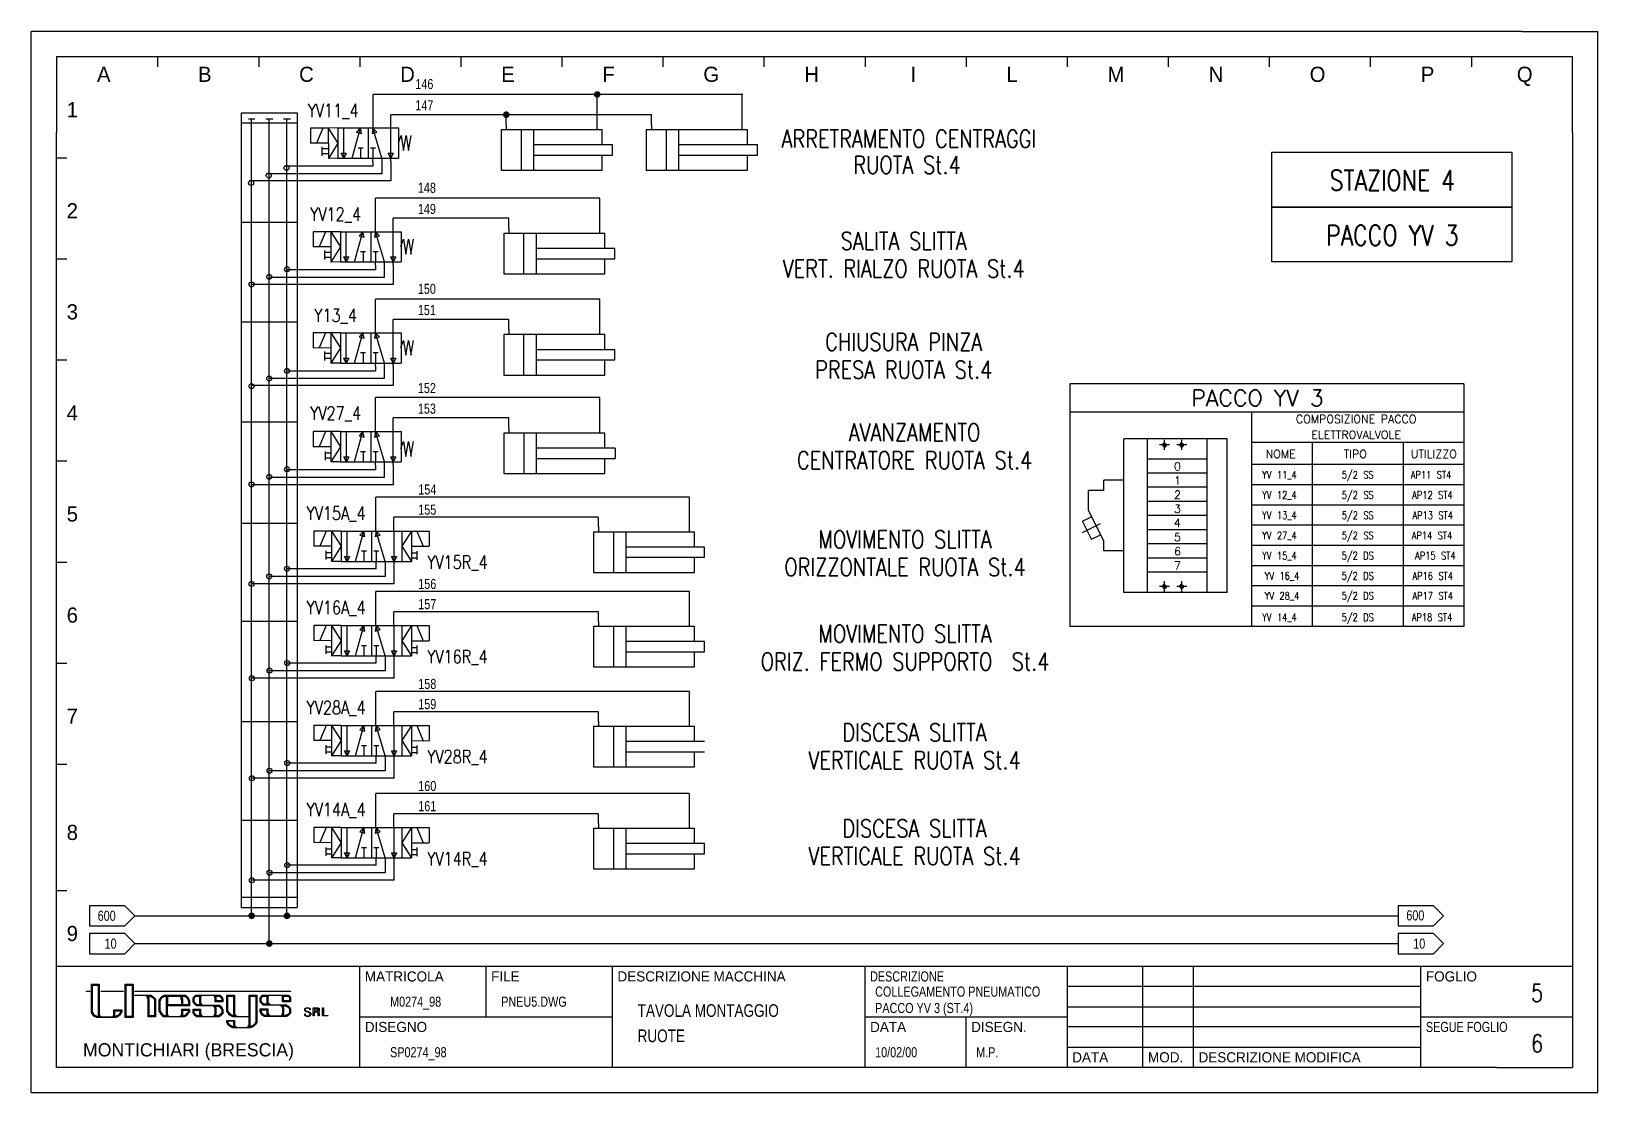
# Model space of a CAD drawing. Extents: x 5 to 315, y 5 to 215.
import ezdxf
from ezdxf.enums import TextEntityAlignment as Align

# ---------------------------------------------------------------- set-up
doc = ezdxf.new("R2010")
doc.units = 0
doc.header["$MEASUREMENT"] = 0
doc.linetypes.add('TRAT-C', pattern=[3.5, 2.5, -1])
doc.layers.get('0').update_dxf_attribs({"linetype": 'CONTINUOUS'})
for name, color, linetype in [('2', 7, 'CONTINUOUS'), ('CONTORNO', 7, 'CONTINUOUS'), ('FORMATO', 3, 'CONTINUOUS'), ('LINEAFIN', 4, 'CONTINUOUS'), ('QUOTA', 3, 'CONTINUOUS'), ('TESTI', 1, 'TRAT-C')]:
    doc.layers.add(name, color=color, linetype=linetype)
doc.styles.add('15TXT', font='TXT.shx', dxfattribs={"width": 0.8, "height": 1.5})
doc.styles.add('20TXT', font='TXT', dxfattribs={"width": 0.8, "height": 2})
doc.styles.add('30TXT', font='txt', dxfattribs={"height": 3})
doc.styles.add('35SIM', font='romans', dxfattribs={"width": 0.8, "height": 3.5})
doc.styles.add('ROMANS', font='romans.shx')

msp = doc.modelspace()

# ---------------------------------------------------------------- texts
at = {"layer": '2', "color": 3, "style": '15TXT', "width": 0.8}
for s, p in [('YV 11_4', (252.02, 126.5)), ('5/2 SS', (267.52, 126.5)), ('AP11 ST4', (282.02, 126.5)), ('YV 12_4', (252.02, 122.5)), ('5/2 SS', (267.52, 122.5)), ('AP12 ST4', (282.3, 122.5)), ('YV 13_4', (252.02, 118.5)), ('5/2 SS', (267.52, 118.5)), ('AP13 ST4', (282.34, 118.5)), ('YV 27_4', (252.02, 114.5)), ('5/2 SS', (267.52, 114.5)), ('AP14 ST4', (282.21, 114.5)), ('YV 15_4', (252.02, 110.5)), ('5/2 DS', (267.52, 110.5)), ('AP15 ST4', (282.86, 110.5)), ('YV 16_4', (252.52, 106.5)), ('5/2 DS', (267.52, 106.5)), ('AP16 ST4', (282.34, 106.5)), ('YV 28_4', (252.52, 102.56)), ('5/2 DS', (267.52, 102.56)), ('AP17 ST4', (282.34, 102.56)), ('YV 14_4', (252.02, 98.29)), ('5/2 DS', (267.52, 98.29)), ('AP18 ST4', (282.21, 98.29))]:
    msp.add_text(s, height=1.5, dxfattribs=at).set_placement(p, align=Align.CENTER)
at = {"layer": 'CONTORNO', "style": 'ROMANS'}
msp.add_text('PACCO YV 3', height=3.2, dxfattribs=at).set_placement((234.59, 140.85))
for s, p in [('COMPOSIZIONE PACCO ', (267.75, 137.49)), ('ELETTROVALVOLE ', (267.75, 134.38)), ('NOME', (252.27, 130.57)), ('TIPO', (267.03, 130.57)), ('UTILIZZO', (282.57, 130.57))]:
    msp.add_text(s, height=1.6, dxfattribs=at).set_placement(p, align=Align.CENTER)
at = {"layer": 'FORMATO'}
for s, height, p in [('A', 3, (18, 205)), ('B', 3, (38, 205)), ('C', 3, (58, 205)), ('D', 3, (78, 205)), ('E', 3, (98, 205)), ('F', 3, (118, 205)), ('G', 3, (138, 205)), ('H', 3, (158, 205)), ('I', 3, (179, 205)), ('L', 3, (198, 205)), ('M', 3, (218, 205)), ('N', 3, (238, 205)), ('O', 3, (258, 205)), ('P', 3, (280, 205)), ('1', 3, (12, 198)), ('2', 3, (12, 178)), ('3', 3, (12, 158)), ('4', 3, (12, 138)), ('5', 3, (12, 118)), ('6', 3, (12, 98)), ('7', 3, (12, 78)), ('8', 3, (12, 55)), ('9', 3, (12, 35)), ('MATRICOLA', 2, (71, 27)), ('FILE', 2, (96, 27)), ('DESCRIZIONE MACCHINA', 2, (121, 27)), ('FOGLIO', 2, (281, 27)), ('DISEGNO', 2, (71, 17)), ('DATA', 2, (171, 17)), ('DISEGN.', 2, (191, 17)), ('MONTICHIARI (BRESCIA)', 2.6136, (15.23, 12.17)), ('DATA', 2, (211, 11)), ('MOD.', 2, (226, 11)), ('DESCRIZIONE MODIFICA', 2, (236, 11))]:
    msp.add_text(s, height=height, dxfattribs=at).set_placement(p)
at = {"layer": 'FORMATO', "style": '30TXT'}
msp.add_text('Q', height=3, dxfattribs=at).set_placement((299, 205))
at = {"layer": 'FORMATO', "color": 1, "style": '20TXT', "width": 0.8}
for s, p in [('146', (81, 203.57)), ('147', (81, 199.37)), ('148', (81.5, 183.05)), ('149', (81.5, 178.85)), ('150', (81.5, 163.05)), ('151', (81.5, 158.85)), ('152', (81.5, 143.41)), ('153', (81.5, 139.34)), ('154', (81.58, 123.35)), ('155', (81.58, 119.35)), ('156', (81.58, 104.66)), ('157', (81.58, 100.66)), ('158', (81.58, 84.88)), ('159', (81.58, 80.88)), ('160', (81.58, 64.69)), ('161', (81.58, 60.69)), ('COLLEGAMENTO PNEUMATICO', (172, 24)), ('M0274_98', (76, 22)), ('PNEU5.DWG', (98, 22)), ('PACCO YV 3 (ST.4)', (172, 20.75)), ('SP0274_98', (76, 12)), ('10/02/00', (172, 12)), ('M.P.', (192, 12))]:
    msp.add_text(s, height=2, dxfattribs=at).set_placement(p)
at = {"layer": 'FORMATO', "color": 3, "style": '20TXT', "width": 0.8}
msp.add_text('DESCRIZIONE', height=2, dxfattribs=at).set_placement((171, 27))
at = {"layer": 'FORMATO', "color": 2, "style": '20TXT', "width": 0.8}
for s, p in [('TAVOLA MONTAGGIO', (125, 20)), ('RUOTE', (125, 15))]:
    msp.add_text(s, height=2.5, dxfattribs=at).set_placement(p)
at = {"layer": 'LINEAFIN', "style": 'ROMANS'}
for s, p in [('0', (231.14, 128.12)), ('2', (231.14, 122.52)), ('1', (231.14, 125.32)), ('3', (231.14, 119.72)), ('4', (231.14, 116.92)), ('5', (231.14, 114.12)), ('6', (231.14, 111.32)), ('7', (231.14, 108.52))]:
    msp.add_text(s, height=1.6, dxfattribs=at).set_placement(p)
at = {"layer": 'TESTI', "color": 4, "style": '35SIM', "width": 0.8}
for s, height, p in [('YV11_4', 2.625, (64.72, 198.01)), ('ARRETRAMENTO CENTRAGGI', 3.5, (178.7, 191.99)), ('RUOTA St.4', 3.5, (178.31, 186.81)), ('STAZIONE 4', 4, (274.36, 183.5)), ('YV12_4', 2.625, (65.22, 177.5)), ('SALITA SLITTA', 3.5, (177.66, 171.79)), ('PACCO YV 3', 4, (274.36, 172.65)), ('VERT. RIALZO RUOTA St.4', 3.5, (177.66, 166.29)), ('Y13_4', 2.625, (65.22, 157.5)), ('CHIUSURA PINZA', 3.5, (177.66, 151.79)), ('PRESA RUOTA St.4', 3.5, (177.66, 146.29)), ('YV27_4', 2.625, (65.22, 138.15)), ('AVANZAMENTO', 3.5, (179.81, 133.89)), ('CENTRATORE RUOTA St.4', 3.5, (179.81, 128.39)), ('YV15A_4', 2.625, (65.31, 118.35)), ('MOVIMENTO SLITTA', 3.5, (177.92, 112.73)), ('YV15R_4', 2.625, (89.34, 108.65)), ('ORIZZONTALE RUOTA St.4', 3.5, (177.92, 107.23)), ('YV16A_4', 2.625, (65.31, 99.66)), ('MOVIMENTO SLITTA', 3.5, (177.92, 94.05)), ('YV16R_4', 2.625, (89.34, 89.96)), ('ORIZ. FERMO SUPPORTO  St.4', 3.5, (177.92, 88.55)), ('YV28A_4', 2.625, (65.31, 79.88)), ('DISCESA SLITTA', 3.5, (179.81, 74.53)), ('YV28R_4', 2.625, (89.34, 70.17)), ('VERTICALE RUOTA St.4', 3.5, (179.81, 69.03)), ('YV14A_4', 2.625, (65.31, 59.69)), ('DISCESA SLITTA', 3.5, (179.81, 55.55)), ('VERTICALE RUOTA St.4', 3.5, (179.81, 50.05)), ('YV14R_4', 2.625, (89.34, 49.98))]:
    msp.add_text(s, height=height, dxfattribs=at).set_placement(p, align=Align.CENTER)
at = {"layer": 'TESTI', "linetype": 'TRAT-C', "style": '20TXT', "width": 0.8}
for s, p in [('600', (18.13, 39)), ('600', (277.13, 39.08)), ('10', (19.5, 33.5)), ('10', (278.5, 33.5))]:
    msp.add_text(s, height=2, dxfattribs=at).set_placement(p)
at = {"layer": 'TESTI', "color": 2, "style": '35SIM', "width": 0.8}
for s, p in [('5', (303, 23)), ('6', (303, 13))]:
    msp.add_text(s, height=3.5, dxfattribs=at).set_placement(p, align=Align.CENTER)
at = {"layer": 'TESTI', "style": '20TXT', "width": 0.8}
msp.add_text('SEGUE FOGLIO', height=2, dxfattribs=at).set_placement((281, 17))

# ---------------------------------------------------------------- blocks, each defined once
blk = doc.blocks.new('THESYS')
at = {"color": 7}
for points in [[(0.045, 0.325), (0.12, 0.325), (0.12, 0.02), (0.125, 0.02), (0.125, 0.01), (0.13, 0.01), (0.13, 0.005), (0.14, 0.005), (0.14, 0), (0.255, 0), (0.255, 0.005), (0.26, 0.005), (0.26, 0.01), (0.265, 0.01), (0.265, 0.07), (0.345, 0.07), (0.345, 0.045), (0.34, 0.045), (0.34, 0.035), (0.335, 0.035), (0.335, 0.03), (0.33, 0.03), (0.33, 0.02), (0.325, 0.02), (0.325, 0.015), (0.32, 0.015), (0.32, 0.01), (0.31, 0.01), (0.31, 0.005), (0.305, 0.005), (0.305, 0), (0.29, 0), (0.29, -0.005), (0.09, -0.005), (0.09, 0), (0.08, 0), (0.08, 0.005), (0.07, 0.005), (0.07, 0.01), (0.065, 0.01), (0.065, 0.015), (0.06, 0.015), (0.06, 0.025), (0.055, 0.025), (0.055, 0.03), (0.05, 0.03), (0.05, 0.04), (0.045, 0.04)], [(0.055, 0.315), (0.11, 0.315), (0.11, 0.02), (0.115, 0.02), (0.115, 0.01), (0.12, 0.01), (0.12, 0.005), (0.125, 0.005), (0.09, 0.005), (0.09, 0.01), (0.08, 0.01), (0.08, 0.015), (0.075, 0.015), (0.075, 0.02), (0.07, 0.02), (0.07, 0.03), (0.065, 0.03), (0.065, 0.035), (0.06, 0.035), (0.06, 0.045), (0.055, 0.045)], [(0.38, 0.325), (0.459, 0.325), (0.459, 0.215), (0.635, 0.215), (0.635, 0.21), (0.64, 0.21), (0.64, 0.205), (0.65, 0.205), (0.65, 0.2), (0.655, 0.2), (0.655, 0.194), (0.66, 0.194), (0.66, 0.19), (0.665, 0.19), (0.665, 0.184), (0.67, 0.184), (0.67, 0.18), (0.675, 0.18), (0.675, 0.175), (0.68, 0.175), (0.68, 0), (0.605, 0), (0.605, 0.18), (0.6, 0.18), (0.6, 0.194), (0.595, 0.194), (0.595, 0.205), (0.59, 0.205), (0.59, 0.21), (0.459, 0.21), (0.459, -0.005), (0.38, -0.005)], [(0.39, 0.315), (0.449, 0.315), (0.449, 0.005), (0.39, 0.005)], [(-0.005, 0.255), (0.03, 0.255), (0.03, 0.25), (-0.005, 0.25)], [(0.14, 0.255), (0.36, 0.255), (0.36, 0.25), (0.14, 0.25)], [(0.475, 0.255), (2.015, 0.255), (2.015, 0.25), (0.475, 0.25)], [(0.605, 0.205), (0.63, 0.205), (0.63, 0.2), (0.64, 0.2), (0.64, 0.194), (0.65, 0.194), (0.65, 0.19), (0.655, 0.19), (0.655, 0.184), (0.66, 0.184), (0.66, 0.18), (0.665, 0.18), (0.665, 0.175), (0.67, 0.175), (0.67, 0.01), (0.615, 0.01), (0.615, 0.19), (0.61, 0.19), (0.61, 0.2), (0.605, 0.2)], [(0.76, 0.215), (0.975, 0.215), (0.975, 0.21), (0.98, 0.21), (0.98, 0.205), (0.99, 0.205), (0.99, 0.194), (1, 0.194), (1, 0.184), (1.005, 0.184), (1.005, 0.175), (1.01, 0.175), (1.01, 0.165), (1.015, 0.165), (1.015, 0.11), (0.795, 0.11), (0.795, 0.02), (0.8, 0.02), (0.8, 0.01), (0.805, 0.01), (0.805, 0.005), (0.925, 0.005), (0.925, 0.01), (0.93, 0.01), (0.93, 0.015), (0.935, 0.015), (0.935, 0.025), (0.94, 0.025), (0.94, 0.075), (1.015, 0.075), (1.015, 0.045), (1.01, 0.045), (1.01, 0.04), (1.005, 0.04), (1.005, 0.035), (1, 0.035), (1, 0.025), (0.995, 0.025), (0.995, 0.02), (0.99, 0.02), (0.99, 0.015), (0.985, 0.015), (0.985, 0.01), (0.975, 0.01), (0.975, 0.005), (0.965, 0.005), (0.965, 0), (0.755, 0), (0.755, 0.005), (0.75, 0.005), (0.75, 0.01), (0.745, 0.01), (0.745, 0.02), (0.735, 0.02), (0.735, 0.03), (0.73, 0.03), (0.73, 0.035), (0.725, 0.035), (0.725, 0.045), (0.72, 0.045), (0.72, 0.055), (0.715, 0.055), (0.715, 0.165), (0.72, 0.165), (0.72, 0.175), (0.725, 0.175), (0.725, 0.184), (0.73, 0.184), (0.73, 0.19), (0.735, 0.19), (0.735, 0.194), (0.74, 0.194), (0.74, 0.2), (0.745, 0.2), (0.745, 0.205), (0.755, 0.205), (0.755, 0.21), (0.76, 0.21)], [(0.76, 0.205), (0.79, 0.205), (0.79, 0.2), (0.785, 0.2), (0.785, 0.02), (0.79, 0.02), (0.79, 0.01), (0.795, 0.01), (0.76, 0.01), (0.76, 0.015), (0.755, 0.015), (0.755, 0.02), (0.75, 0.02), (0.75, 0.025), (0.745, 0.025), (0.745, 0.03), (0.74, 0.03), (0.74, 0.035), (0.735, 0.035), (0.735, 0.05), (0.73, 0.05), (0.73, 0.055), (0.725, 0.055), (0.725, 0.165), (0.73, 0.165), (0.73, 0.175), (0.735, 0.175), (0.735, 0.184), (0.74, 0.184), (0.74, 0.19), (0.745, 0.19), (0.745, 0.194), (0.755, 0.194), (0.755, 0.2), (0.76, 0.2)], [(0.805, 0.205), (0.925, 0.205), (0.925, 0.194), (0.93, 0.194), (0.93, 0.175), (0.935, 0.175), (0.935, 0.12), (0.8, 0.12), (0.8, 0.194), (0.805, 0.194)], [(0.94, 0.205), (0.97, 0.205), (0.97, 0.2), (0.98, 0.2), (0.98, 0.194), (0.985, 0.194), (0.985, 0.19), (0.99, 0.19), (0.99, 0.184), (0.995, 0.184), (0.995, 0.175), (1, 0.175), (1, 0.165), (1.005, 0.165), (1.005, 0.12), (0.95, 0.12), (0.95, 0.18), (0.945, 0.18), (0.945, 0.2), (0.94, 0.2)], [(1.075, 0.215), (1.32, 0.215), (1.32, 0.21), (1.325, 0.21), (1.325, 0.205), (1.33, 0.205), (1.33, 0.2), (1.335, 0.2), (1.335, 0.194), (1.34, 0.194), (1.34, 0.18), (1.345, 0.18), (1.345, 0.15), (1.27, 0.15), (1.27, 0.19), (1.265, 0.19), (1.265, 0.205), (1.26, 0.205), (1.26, 0.21), (1.13, 0.21), (1.13, 0.2), (1.125, 0.2), (1.125, 0.135), (1.13, 0.135), (1.13, 0.125), (1.135, 0.125), (1.135, 0.12), (1.14, 0.12), (1.14, 0.115), (1.315, 0.115), (1.315, 0.11), (1.32, 0.11), (1.32, 0.105), (1.325, 0.105), (1.325, 0.1), (1.33, 0.1), (1.33, 0.095), (1.335, 0.095), (1.335, 0.085), (1.34, 0.085), (1.34, 0.075), (1.345, 0.075), (1.345, 0.03), (1.34, 0.03), (1.34, 0.025), (1.335, 0.025), (1.335, 0.02), (1.33, 0.02), (1.33, 0.015), (1.325, 0.015), (1.325, 0.01), (1.315, 0.01), (1.315, 0.005), (1.31, 0.005), (1.31, 0), (1.085, 0), (1.085, 0.005), (1.08, 0.005), (1.08, 0.01), (1.07, 0.01), (1.07, 0.015), (1.065, 0.015), (1.065, 0.02), (1.06, 0.02), (1.06, 0.03), (1.055, 0.03), (1.055, 0.04), (1.05, 0.04), (1.05, 0.075), (1.125, 0.075), (1.125, 0.025), (1.13, 0.025), (1.13, 0.015), (1.135, 0.015), (1.135, 0.01), (1.14, 0.01), (1.14, 0.005), (1.255, 0.005), (1.255, 0.01), (1.26, 0.01), (1.26, 0.015), (1.265, 0.015), (1.265, 0.025), (1.27, 0.025), (1.27, 0.09), (1.265, 0.09), (1.265, 0.1), (1.255, 0.1), (1.255, 0.105), (1.25, 0.105), (1.25, 0.11), (1.085, 0.11), (1.085, 0.115), (1.08, 0.115), (1.08, 0.12), (1.07, 0.12), (1.07, 0.125), (1.065, 0.125), (1.065, 0.13), (1.06, 0.13), (1.06, 0.14), (1.055, 0.14), (1.055, 0.15), (1.05, 0.15), (1.05, 0.184), (1.055, 0.184), (1.055, 0.194), (1.06, 0.194), (1.06, 0.2), (1.065, 0.2), (1.065, 0.205), (1.07, 0.205), (1.07, 0.21), (1.075, 0.21)], [(1.075, 0.205), (1.12, 0.205), (1.12, 0.2), (1.115, 0.2), (1.115, 0.135), (1.12, 0.135), (1.12, 0.125), (1.125, 0.125), (1.125, 0.12), (1.085, 0.12), (1.085, 0.125), (1.08, 0.125), (1.08, 0.13), (1.075, 0.13), (1.075, 0.135), (1.07, 0.135), (1.07, 0.14), (1.065, 0.14), (1.065, 0.15), (1.06, 0.15), (1.06, 0.184), (1.065, 0.184), (1.065, 0.194), (1.07, 0.194), (1.07, 0.2), (1.075, 0.2)], [(1.275, 0.205), (1.32, 0.205), (1.32, 0.194), (1.33, 0.194), (1.33, 0.184), (1.335, 0.184), (1.335, 0.16), (1.28, 0.16), (1.28, 0.19), (1.275, 0.19)], [(1.385, 0.215), (1.46, 0.215), (1.46, 0.025), (1.465, 0.025), (1.465, 0.02), (1.47, 0.02), (1.47, 0.015), (1.474, 0.015), (1.474, 0.01), (1.48, 0.01), (1.48, 0.005), (1.605, 0.005), (1.605, 0.215), (1.68, 0.215), (1.68, -0.06), (1.675, -0.06), (1.675, -0.07), (1.67, -0.07), (1.67, -0.075), (1.665, -0.075), (1.665, -0.08), (1.66, -0.08), (1.66, -0.09), (1.65, -0.09), (1.65, -0.095), (1.645, -0.095), (1.645, -0.1), (1.63, -0.1), (1.63, -0.105), (1.62, -0.105), (1.62, -0.11), (1.44, -0.11), (1.44, -0.105), (1.43, -0.105), (1.43, -0.1), (1.42, -0.1), (1.42, -0.095), (1.415, -0.095), (1.415, -0.09), (1.405, -0.09), (1.405, -0.08), (1.395, -0.08), (1.395, -0.065), (1.39, -0.065), (1.39, -0.06), (1.385, -0.06), (1.385, -0.035), (1.46, -0.035), (1.46, -0.085), (1.465, -0.085), (1.465, -0.095), (1.47, -0.095), (1.47, -0.1), (1.48, -0.1), (1.48, -0.105), (1.59, -0.105), (1.59, -0.1), (1.595, -0.1), (1.595, -0.095), (1.6, -0.095), (1.6, -0.085), (1.605, -0.085), (1.605, 0), (1.445, 0), (1.445, 0.005), (1.435, 0.005), (1.435, 0.01), (1.42, 0.01), (1.42, 0.015), (1.415, 0.015), (1.415, 0.02), (1.405, 0.02), (1.405, 0.03), (1.4, 0.03), (1.4, 0.035), (1.395, 0.035), (1.395, 0.045), (1.39, 0.045), (1.39, 0.05), (1.385, 0.05)], [(1.395, 0.205), (1.45, 0.205), (1.45, 0.025), (1.454, 0.025), (1.454, 0.02), (1.46, 0.02), (1.46, 0.015), (1.465, 0.015), (1.465, 0.01), (1.47, 0.01), (1.445, 0.01), (1.445, 0.015), (1.435, 0.015), (1.435, 0.02), (1.425, 0.02), (1.425, 0.025), (1.415, 0.025), (1.415, 0.035), (1.41, 0.035), (1.41, 0.04), (1.405, 0.04), (1.405, 0.045), (1.4, 0.045), (1.4, 0.05), (1.395, 0.05)], [(1.615, 0.205), (1.67, 0.205), (1.67, -0.06), (1.665, -0.06), (1.665, -0.07), (1.66, -0.07), (1.66, -0.075), (1.655, -0.075), (1.655, -0.08), (1.65, -0.08), (1.65, -0.085), (1.645, -0.085), (1.645, -0.09), (1.63, -0.09), (1.63, -0.095), (1.62, -0.095), (1.62, -0.1), (1.605, -0.1), (1.605, -0.095), (1.61, -0.095), (1.61, -0.085), (1.615, -0.085)], [(1.735, 0.215), (1.995, 0.215), (1.995, 0.21), (2, 0.21), (2, 0.205), (2.005, 0.205), (2.005, 0.2), (2.01, 0.2), (2.01, 0.19), (2.015, 0.19), (2.015, 0.15), (1.935, 0.15), (1.935, 0.21), (1.795, 0.21), (1.795, 0.2), (1.79, 0.2), (1.79, 0.14), (1.795, 0.14), (1.795, 0.135), (1.8, 0.135), (1.8, 0.125), (1.81, 0.125), (1.81, 0.12), (1.975, 0.12), (1.975, 0.115), (1.98, 0.115), (1.98, 0.11), (1.99, 0.11), (1.99, 0.105), (1.995, 0.105), (1.995, 0.1), (2, 0.1), (2, 0.095), (2.005, 0.095), (2.005, 0.09), (2.01, 0.09), (2.01, 0.08), (2.015, 0.08), (2.015, 0.04), (2.01, 0.04), (2.01, 0.03), (2.005, 0.03), (2.005, 0.025), (2, 0.025), (2, 0.02), (1.995, 0.02), (1.995, 0.015), (1.99, 0.015), (1.99, 0.01), (1.98, 0.01), (1.98, 0.005), (1.755, 0.005), (1.755, 0.01), (1.745, 0.01), (1.745, 0.015), (1.735, 0.015), (1.735, 0.025), (1.725, 0.025), (1.725, 0.035), (1.72, 0.035), (1.72, 0.045), (1.715, 0.045), (1.715, 0.08), (1.79, 0.08), (1.79, 0.035), (1.795, 0.035), (1.795, 0.025), (1.8, 0.025), (1.8, 0.015), (1.81, 0.015), (1.81, 0.01), (1.925, 0.01), (1.925, 0.015), (1.93, 0.015), (1.93, 0.02), (1.935, 0.02), (1.935, 0.035), (1.94, 0.035), (1.94, 0.085), (1.935, 0.085), (1.935, 0.1), (1.93, 0.1), (1.93, 0.105), (1.925, 0.105), (1.925, 0.11), (1.915, 0.11), (1.915, 0.115), (1.745, 0.115), (1.745, 0.12), (1.74, 0.12), (1.74, 0.125), (1.735, 0.125), (1.735, 0.13), (1.73, 0.13), (1.73, 0.135), (1.725, 0.135), (1.725, 0.14), (1.72, 0.14), (1.72, 0.145), (1.715, 0.145), (1.715, 0.19), (1.72, 0.19), (1.72, 0.194), (1.725, 0.194), (1.725, 0.205), (1.73, 0.205), (1.73, 0.21), (1.735, 0.21)], [(1.735, 0.205), (1.785, 0.205), (1.785, 0.2), (1.78, 0.2), (1.78, 0.14), (1.785, 0.14), (1.785, 0.135), (1.79, 0.135), (1.79, 0.125), (1.795, 0.125), (1.75, 0.125), (1.75, 0.13), (1.74, 0.13), (1.74, 0.135), (1.735, 0.135), (1.735, 0.14), (1.73, 0.14), (1.73, 0.15), (1.725, 0.15), (1.725, 0.19), (1.73, 0.19), (1.73, 0.194), (1.735, 0.194)], [(1.945, 0.205), (1.995, 0.205), (1.995, 0.2), (2, 0.2), (2, 0.19), (2.005, 0.19), (2.005, 0.16), (1.945, 0.16)], [(0.275, 0.06), (0.335, 0.06), (0.335, 0.045), (0.33, 0.045), (0.33, 0.035), (0.325, 0.035), (0.325, 0.03), (0.32, 0.03), (0.32, 0.02), (0.31, 0.02), (0.31, 0.015), (0.305, 0.015), (0.305, 0.01), (0.29, 0.01), (0.29, 0.005), (0.27, 0.005), (0.275, 0.005)], [(0.95, 0.065), (1.005, 0.065), (1.005, 0.045), (1, 0.045), (1, 0.04), (0.995, 0.04), (0.995, 0.035), (0.99, 0.035), (0.99, 0.03), (0.985, 0.03), (0.985, 0.025), (0.98, 0.025), (0.98, 0.02), (0.975, 0.02), (0.975, 0.015), (0.965, 0.015), (0.965, 0.01), (0.94, 0.01), (0.945, 0.01), (0.945, 0.015), (0.95, 0.015)], [(1.06, 0.065), (1.115, 0.065), (1.115, 0.02), (1.12, 0.02), (1.12, 0.015), (1.125, 0.015), (1.125, 0.01), (1.085, 0.01), (1.085, 0.015), (1.08, 0.015), (1.08, 0.02), (1.075, 0.02), (1.075, 0.025), (1.07, 0.025), (1.07, 0.03), (1.065, 0.03), (1.065, 0.04), (1.06, 0.04)], [(1.265, 0.105), (1.31, 0.105), (1.31, 0.1), (1.315, 0.1), (1.315, 0.095), (1.32, 0.095), (1.32, 0.09), (1.325, 0.09), (1.325, 0.085), (1.33, 0.085), (1.33, 0.075), (1.335, 0.075), (1.335, 0.035), (1.33, 0.035), (1.33, 0.03), (1.325, 0.03), (1.325, 0.025), (1.32, 0.025), (1.32, 0.02), (1.31, 0.02), (1.31, 0.015), (1.305, 0.015), (1.305, 0.01), (1.27, 0.01), (1.275, 0.01), (1.275, 0.025), (1.28, 0.025), (1.28, 0.09), (1.275, 0.09), (1.275, 0.1), (1.27, 0.1), (1.27, 0.105)], [(1.725, 0.07), (1.78, 0.07), (1.78, 0.03), (1.785, 0.03), (1.785, 0.025), (1.79, 0.025), (1.79, 0.015), (1.795, 0.015), (1.755, 0.015), (1.755, 0.02), (1.745, 0.02), (1.745, 0.025), (1.74, 0.025), (1.74, 0.03), (1.735, 0.03), (1.735, 0.035), (1.73, 0.035), (1.73, 0.045), (1.725, 0.045)], [(1.935, 0.11), (1.965, 0.11), (1.965, 0.105), (1.98, 0.105), (1.98, 0.1), (1.99, 0.1), (1.99, 0.095), (1.995, 0.095), (1.995, 0.09), (2, 0.09), (2, 0.08), (2.005, 0.08), (2.005, 0.04), (2, 0.04), (2, 0.03), (1.99, 0.03), (1.99, 0.02), (1.975, 0.02), (1.975, 0.015), (1.935, 0.015), (1.945, 0.015), (1.945, 0.035), (1.95, 0.035), (1.95, 0.085), (1.945, 0.085), (1.945, 0.105), (1.94, 0.105), (1.94, 0.11)], [(2.17, 0.09), (2.2, 0.09), (2.2, 0.085), (2.205, 0.085), (2.205, 0.08), (2.21, 0.08), (2.21, 0.07), (2.205, 0.07), (2.205, 0.08), (2.2, 0.08), (2.2, 0.085), (2.165, 0.085), (2.165, 0.08), (2.16, 0.08), (2.16, 0.06), (2.165, 0.06), (2.165, 0.055), (2.19, 0.055), (2.19, 0.05), (2.2, 0.05), (2.2, 0.045), (2.21, 0.045), (2.21, 0.035), (2.215, 0.035), (2.215, 0.02), (2.21, 0.02), (2.21, 0.01), (2.2, 0.01), (2.2, 0.005), (2.17, 0.005), (2.17, 0.01), (2.16, 0.01), (2.16, 0.015), (2.155, 0.015), (2.155, 0.03), (2.16, 0.03), (2.16, 0.015), (2.17, 0.015), (2.17, 0.01), (2.2, 0.01), (2.2, 0.015), (2.205, 0.015), (2.205, 0.02), (2.21, 0.02), (2.21, 0.035), (2.205, 0.035), (2.205, 0.04), (2.195, 0.04), (2.195, 0.045), (2.185, 0.045), (2.185, 0.05), (2.165, 0.05), (2.165, 0.055), (2.16, 0.055), (2.16, 0.06), (2.155, 0.06), (2.155, 0.08), (2.16, 0.08), (2.16, 0.085), (2.17, 0.085)], [(2.24, 0.09), (2.29, 0.09), (2.29, 0.085), (2.3, 0.085), (2.3, 0.055), (2.295, 0.055), (2.295, 0.04), (2.3, 0.04), (2.3, 0.01), (2.29, 0.01), (2.29, 0.04), (2.285, 0.04), (2.285, 0.045), (2.25, 0.045), (2.25, 0.01), (2.24, 0.01)], [(2.255, 0.08), (2.28, 0.08), (2.28, 0.075), (2.285, 0.075), (2.285, 0.06), (2.28, 0.06), (2.28, 0.055), (2.255, 0.055)], [(2.33, 0.09), (2.34, 0.09), (2.34, 0.015), (2.385, 0.015), (2.385, 0.01), (2.33, 0.01)], [(1.395, -0.04), (1.45, -0.04), (1.45, -0.085), (1.454, -0.085), (1.454, -0.095), (1.46, -0.095), (1.46, -0.1), (1.44, -0.1), (1.44, -0.095), (1.435, -0.095), (1.435, -0.09), (1.425, -0.09), (1.425, -0.085), (1.415, -0.085), (1.415, -0.08), (1.41, -0.08), (1.41, -0.075), (1.405, -0.075), (1.405, -0.065), (1.4, -0.065), (1.4, -0.06), (1.395, -0.06)]]:
    blk.add_lwpolyline(points, close=True, dxfattribs=at)
blk = doc.blocks.new('CEI7')
at = {"color": 1, "const_width": 0.65}
blk.add_lwpolyline([(0, -0.325, 1), (0, 0.325, 1)], format="xyb", close=True, dxfattribs=at)
blk = doc.blocks.new('CONN')
at = {"layer": 'FORMATO'}
blk.add_blockref('CEI7', (0, 0), dxfattribs=at)

# ---------------------------------------------------------------- linework, layer by layer
for p, q in [((46.6, 198.88), (57.6, 198.88)), ((46.6, 196.88), (57.6, 196.88)), ((48.01, 197.69), (49.24, 197.69)), ((51.44, 197.69), (52.8, 197.69)), ((54.89, 197.69), (56.32, 197.69)), ((63.8, 195.87), (60.27, 195.86)), ((60.27, 195.86), (60.28, 192.86)), ((62.7, 195.87), (61.45, 192.86)), ((65.67, 195.88), (63.78, 195.87)), ((63.78, 195.87), (63.79, 189.87)), ((63.78, 195.87), (65.67, 192.88)), ((65.67, 195.88), (65.67, 189.88)), ((65.67, 195.88), (65.67, 189.88)), ((65.67, 195.88), (77.67, 195.88)), ((65.67, 195.88), (77.67, 195.88)), ((66.84, 189.88), (66.84, 195.86)), ((68.49, 189.88), (70.13, 195.88)), ((70.13, 195.88), (69.38, 195.04)), ((70.35, 194.78), (70.13, 195.88)), ((71.67, 195.88), (71.67, 189.88)), ((71.67, 195.88), (71.67, 189.88)), ((72.62, 195.87), (72.43, 194.77)), ((74.38, 189.88), (72.62, 195.88)), ((73.38, 195.06), (72.62, 195.87)), ((76.14, 189.88), (76.14, 195.86)), ((77.67, 195.88), (77.67, 189.88)), ((77.67, 195.88), (77.67, 189.88)), ((118, 195.51), (98, 195.51)), ((98, 195.51), (98, 187.51)), ((99, 196.51), (99, 195.51)), ((102, 187.51), (102, 195.51)), ((104.45, 187.51), (104.45, 195.51)), ((117, 195.51), (117, 196.51)), ((118, 192.48), (118, 195.51)), ((146.71, 195.51), (126.71, 195.51)), ((126.71, 195.51), (126.71, 187.51)), ((127.71, 196.51), (127.71, 195.51)), ((130.71, 187.51), (130.71, 195.51)), ((133.16, 187.51), (133.16, 195.51)), ((145.71, 195.51), (145.71, 196.51)), ((146.71, 192.48), (146.71, 195.51)), ((63.81, 192.87), (60.28, 192.86)), ((65.67, 192.88), (63.79, 189.87)), ((69.38, 195.04), (70.35, 194.78)), ((72.43, 194.77), (73.38, 195.06)), ((77.66, 192.94), (78.17, 194.37)), ((78.17, 194.37), (78.65, 191.42)), ((78.65, 191.42), (79.16, 194.37)), ((79.16, 194.37), (79.66, 191.42)), ((79.63, 191.45), (80.16, 194.37)), ((120, 192.51), (104.45, 192.51)), ((120, 190.51), (120, 192.51)), ((148.71, 192.51), (133.16, 192.51)), ((148.71, 190.51), (148.71, 192.51)), ((62.51, 192.14), (62.51, 190.38)), ((63.79, 191.76), (62.51, 191.76)), ((63.79, 190.76), (62.51, 190.76)), ((65.68, 189.88), (63.79, 189.87)), ((65.67, 189.88), (77.67, 189.88)), ((65.67, 189.88), (77.67, 189.88)), ((66.33, 190.87), (67.32, 190.87)), ((66.84, 189.88), (66.33, 190.87)), ((67.32, 190.87), (66.84, 189.88)), ((70.17, 191.88), (69.67, 191.88)), ((70.16, 191.88), (70.16, 189.88)), ((70.67, 191.88), (70.17, 191.88)), ((72.63, 191.88), (72.13, 191.88)), ((72.62, 191.87), (72.62, 189.87)), ((72.62, 189.26), (72.62, 189.87)), ((72.62, 189.26), (72.62, 188.33)), ((73.13, 191.88), (72.63, 191.88)), ((74.35, 189.84), (74.35, 189.22)), ((74.35, 189.22), (74.35, 186.83)), ((76.14, 189.88), (75.62, 190.87)), ((75.62, 190.87), (76.62, 190.87)), ((76.62, 190.87), (76.14, 189.88)), ((76.14, 189.26), (76.14, 189.87)), ((76.14, 189.26), (76.14, 185.42)), ((104.45, 190.51), (120, 190.51)), ((118, 187.51), (118, 190.51)), ((133.16, 190.51), (148.71, 190.51)), ((146.71, 187.51), (146.71, 190.51)), ((74.35, 186.81), (51.6, 186.81)), ((72.62, 188.31), (55.1, 188.31)), ((98, 187.51), (118, 187.51)), ((126.71, 187.51), (146.71, 187.51)), ((76.14, 185.42), (48.1, 185.42)), ((46.59, 177.25), (57.54, 177.25)), ((64.3, 175.35), (60.77, 175.34)), ((60.77, 175.34), (60.78, 172.34)), ((63.2, 175.35), (61.95, 172.35)), ((66.17, 175.36), (64.28, 175.35)), ((64.28, 175.35), (64.29, 169.35)), ((64.28, 175.35), (66.17, 172.36)), ((66.17, 175.36), (78.17, 175.36)), ((66.17, 175.36), (66.17, 169.36)), ((66.17, 175.36), (78.17, 175.36)), ((66.17, 175.36), (66.17, 169.36)), ((67.34, 169.36), (67.34, 175.34)), ((68.99, 169.36), (70.63, 175.36)), ((70.63, 175.36), (69.88, 174.53)), ((69.88, 174.53), (70.85, 174.26)), ((70.85, 174.26), (70.63, 175.36)), ((72.17, 175.36), (72.17, 169.36)), ((72.17, 175.36), (72.17, 169.36)), ((73.12, 175.36), (72.93, 174.26)), ((72.93, 174.26), (73.88, 174.54)), ((74.88, 169.36), (73.12, 175.36)), ((73.88, 174.54), (73.12, 175.36)), ((76.64, 169.36), (76.64, 175.34)), ((78.16, 172.43), (78.67, 173.85)), ((78.17, 175.36), (78.17, 169.36)), ((78.17, 175.36), (78.17, 169.36)), ((78.67, 173.85), (79.15, 170.9)), ((79.15, 170.9), (79.66, 173.85)), ((79.66, 173.85), (80.16, 170.9)), ((80.13, 170.93), (80.66, 173.85)), ((118.5, 175), (98.5, 175)), ((98.5, 175), (98.5, 167)), ((99.5, 176), (99.5, 175)), ((102.5, 167), (102.5, 175)), ((104.95, 167), (104.95, 175)), ((117.5, 175), (117.5, 176)), ((118.5, 171.97), (118.5, 175)), ((64.31, 172.35), (60.78, 172.34)), ((63.01, 171.63), (63.01, 169.86)), ((64.29, 171.25), (63.01, 171.25)), ((66.17, 172.36), (64.29, 169.35)), ((70.67, 171.36), (70.17, 171.36)), ((70.66, 171.36), (70.66, 169.36)), ((71.17, 171.36), (70.67, 171.36)), ((73.13, 171.36), (72.63, 171.36)), ((73.12, 171.36), (73.12, 169.36)), ((73.63, 171.36), (73.13, 171.36)), ((120.5, 172), (104.95, 172)), ((120.5, 170), (120.5, 172)), ((73.12, 167.79), (55.6, 167.79)), ((64.29, 170.25), (63.01, 170.25)), ((66.18, 169.36), (64.29, 169.35)), ((66.17, 169.36), (78.17, 169.36)), ((66.17, 169.36), (78.17, 169.36)), ((67.34, 169.36), (66.83, 170.35)), ((66.83, 170.35), (67.82, 170.35)), ((67.82, 170.35), (67.34, 169.36)), ((73.12, 168.75), (73.12, 169.36)), ((73.12, 168.75), (73.12, 167.81)), ((74.85, 169.33), (74.85, 168.7)), ((74.85, 168.7), (74.85, 166.32)), ((76.12, 170.35), (77.12, 170.35)), ((76.64, 169.36), (76.12, 170.35)), ((77.12, 170.35), (76.64, 169.36)), ((76.64, 168.75), (76.64, 169.36)), ((76.64, 168.75), (76.64, 164.9)), ((104.95, 170), (120.5, 170)), ((118.5, 167), (118.5, 169.99)), ((76.64, 164.9), (48.6, 164.9)), ((74.85, 166.3), (52.1, 166.3)), ((98.5, 167), (118.5, 167)), ((46.59, 157.5), (57.54, 157.5)), ((64.3, 155.35), (60.77, 155.34)), ((60.77, 155.34), (60.78, 152.34)), ((63.2, 155.35), (61.95, 152.35)), ((66.17, 155.36), (64.28, 155.35)), ((64.28, 155.35), (64.29, 149.35)), ((64.28, 155.35), (66.17, 152.36)), ((66.17, 155.36), (78.17, 155.36)), ((66.17, 155.36), (66.17, 149.36)), ((66.17, 155.36), (78.17, 155.36)), ((66.17, 155.36), (66.17, 149.36)), ((67.34, 149.36), (67.34, 155.34)), ((68.99, 149.36), (70.63, 155.36)), ((70.63, 155.36), (69.88, 154.53)), ((70.85, 154.26), (70.63, 155.36)), ((72.17, 155.36), (72.17, 149.36)), ((72.17, 155.36), (72.17, 149.36)), ((73.12, 155.36), (72.93, 154.26)), ((74.88, 149.36), (73.12, 155.36)), ((73.88, 154.54), (73.12, 155.36)), ((76.64, 149.36), (76.64, 155.34)), ((78.17, 155.36), (78.17, 149.36)), ((78.17, 155.36), (78.17, 149.36)), ((99.5, 156), (99.5, 155)), ((117.5, 155), (117.5, 156)), ((64.31, 152.35), (60.78, 152.34)), ((66.17, 152.36), (64.29, 149.35)), ((69.88, 154.53), (70.85, 154.26)), ((72.93, 154.26), (73.88, 154.54)), ((78.16, 152.43), (78.67, 153.85)), ((78.67, 153.85), (79.15, 150.9)), ((79.15, 150.9), (79.66, 153.85)), ((79.66, 153.85), (80.16, 150.9)), ((80.13, 150.93), (80.66, 153.85)), ((98.5, 155), (98.5, 147)), ((118.5, 155), (98.5, 155)), ((102.5, 147), (102.5, 155)), ((104.95, 147), (104.95, 155)), ((120.5, 152), (104.95, 152)), ((118.5, 151.97), (118.5, 155)), ((120.5, 150), (120.5, 152)), ((63.01, 151.63), (63.01, 149.86)), ((64.29, 151.25), (63.01, 151.25)), ((64.29, 150.25), (63.01, 150.25)), ((66.18, 149.36), (64.29, 149.35)), ((66.17, 149.36), (78.17, 149.36)), ((66.17, 149.36), (78.17, 149.36)), ((67.34, 149.36), (66.83, 150.35)), ((66.83, 150.35), (67.82, 150.35)), ((67.82, 150.35), (67.34, 149.36)), ((70.67, 151.36), (70.17, 151.36)), ((70.66, 151.36), (70.66, 149.36)), ((71.17, 151.36), (70.67, 151.36)), ((73.13, 151.36), (72.63, 151.36)), ((73.12, 151.36), (73.12, 149.36)), ((73.12, 148.75), (73.12, 149.36)), ((73.63, 151.36), (73.13, 151.36)), ((74.85, 149.33), (74.85, 148.7)), ((76.12, 150.35), (77.12, 150.35)), ((76.64, 149.36), (76.12, 150.35)), ((77.12, 150.35), (76.64, 149.36)), ((76.64, 148.75), (76.64, 149.36)), ((104.95, 150), (120.5, 150)), ((118.5, 147), (118.5, 149.99)), ((74.85, 146.3), (52.1, 146.3)), ((73.12, 147.79), (55.6, 147.79)), ((73.12, 148.75), (73.12, 147.81)), ((74.85, 148.7), (74.85, 146.32)), ((76.64, 148.75), (76.64, 144.9)), ((98.5, 147), (118.5, 147)), ((76.64, 144.9), (48.6, 144.9)), ((46.59, 137.75), (57.54, 137.75)), ((99.52, 136.5), (99.52, 135.5)), ((117.52, 135.5), (117.52, 136.5)), ((64.31, 135.8), (60.77, 135.8)), ((60.77, 135.8), (60.78, 132.81)), ((63.21, 135.79), (61.95, 132.81)), ((66.18, 135.8), (64.28, 135.8)), ((64.28, 135.8), (64.29, 129.8)), ((64.28, 135.8), (66.18, 132.8)), ((66.18, 135.8), (78.18, 135.8)), ((66.18, 135.8), (66.18, 129.8)), ((66.18, 135.8), (78.18, 135.8)), ((66.18, 135.8), (66.18, 129.8)), ((67.35, 129.8), (67.35, 135.78)), ((68.99, 129.8), (70.64, 135.8)), ((70.64, 135.8), (69.89, 134.97)), ((69.89, 134.97), (70.85, 134.71)), ((70.85, 134.71), (70.64, 135.8)), ((72.18, 135.8), (72.18, 129.8)), ((73.13, 135.8), (72.93, 134.7)), ((72.93, 134.7), (73.89, 134.98)), ((74.89, 129.8), (73.13, 135.8)), ((73.89, 134.98), (73.13, 135.8)), ((76.64, 129.8), (76.64, 135.78)), ((78.16, 132.43), (78.67, 133.85)), ((78.18, 135.8), (78.18, 129.8)), ((78.18, 135.8), (78.18, 129.8)), ((78.67, 133.85), (79.15, 130.9)), ((79.15, 130.9), (79.66, 133.85)), ((79.66, 133.85), (80.16, 130.9)), ((80.13, 130.93), (80.66, 133.85)), ((98.52, 135.5), (98.52, 127.5)), ((118.52, 135.5), (98.52, 135.5)), ((102.52, 127.5), (102.52, 135.5)), ((104.97, 127.5), (104.97, 135.5)), ((118.52, 132.47), (118.52, 135.5)), ((64.32, 132.8), (60.78, 132.81)), ((63.16, 131.88), (63.16, 130.17)), ((64.29, 131.52), (63.17, 131.52)), ((64.29, 130.52), (63.17, 130.52)), ((66.18, 132.8), (64.29, 129.8)), ((67.35, 129.8), (66.84, 130.79)), ((66.84, 130.79), (67.83, 130.79)), ((67.83, 130.79), (67.35, 129.8)), ((70.67, 131.8), (70.17, 131.8)), ((70.66, 131.8), (70.66, 129.8)), ((71.17, 131.8), (70.67, 131.8)), ((73.14, 131.8), (72.64, 131.8)), ((73.13, 131.8), (73.13, 129.8)), ((73.64, 131.8), (73.14, 131.8)), ((76.13, 130.79), (77.12, 130.79)), ((76.64, 129.8), (76.13, 130.79)), ((77.12, 130.79), (76.64, 129.8)), ((120.52, 132.5), (104.97, 132.5)), ((104.97, 130.5), (120.52, 130.5)), ((118.52, 127.5), (118.52, 130.5)), ((120.6, 130.5), (120.6, 132.5)), ((73.12, 128.22), (55.6, 128.22)), ((66.19, 129.8), (64.29, 129.8)), ((66.18, 129.8), (78.18, 129.8)), ((66.18, 129.8), (78.18, 129.8)), ((73.12, 129.17), (73.12, 128.24)), ((73.13, 129.19), (73.13, 129.8)), ((74.85, 129.8), (74.85, 129.12)), ((74.85, 129.12), (74.85, 126.74)), ((76.64, 129.19), (76.64, 129.8)), ((76.64, 129.17), (76.64, 125.27)), ((98.52, 127.5), (118.52, 127.5)), ((76.64, 125.27), (48.6, 125.27)), ((74.85, 126.72), (52.1, 126.72)), ((46.51, 117.69), (57.49, 117.69)), ((64.46, 116.13), (60.92, 116.12)), ((60.92, 116.12), (60.93, 113.13)), ((63.36, 116.12), (62.1, 113.14)), ((64.44, 116.13), (64.44, 110.12)), ((64.44, 116.13), (66.33, 113.12)), ((66.33, 116.12), (64.44, 116.13)), ((66.33, 116.12), (78.33, 116.12)), ((66.33, 116.12), (78.33, 116.12)), ((66.33, 116.12), (66.33, 110.12)), ((66.33, 116.12), (66.33, 110.12)), ((67.5, 110.12), (67.5, 116.1)), ((69.14, 110.12), (70.79, 116.12)), ((70.79, 116.12), (70.04, 115.29)), ((70.04, 115.29), (71.01, 115.03)), ((71.01, 115.03), (70.79, 116.12)), ((72.33, 116.12), (72.33, 110.12)), ((73.28, 116.12), (73.08, 115.02)), ((73.08, 115.02), (74.04, 115.3)), ((75.04, 110.12), (73.28, 116.12)), ((74.04, 115.3), (73.28, 116.12)), ((76.79, 110.12), (76.79, 116.1)), ((78.33, 116.12), (78.33, 110.12)), ((78.33, 116.12), (78.33, 110.12)), ((80.23, 116.12), (78.33, 113.12)), ((78.33, 116.12), (80.23, 116.12)), ((80.21, 116.12), (83.74, 116.12)), ((80.23, 116.12), (80.22, 110.12)), ((81.3, 116.12), (82.56, 113.11)), ((83.74, 116.12), (83.73, 113.12)), ((136.26, 115.93), (116.26, 115.93)), ((116.26, 115.93), (116.26, 107.93)), ((117.26, 116.93), (117.26, 115.93)), ((120.26, 107.93), (120.26, 115.93)), ((122.71, 107.93), (122.71, 115.93)), ((135.26, 115.93), (135.26, 116.93)), ((136.26, 112.9), (136.26, 115.93)), ((64.47, 113.12), (60.93, 113.13)), ((63.31, 112.2), (63.31, 110.5)), ((64.44, 111.84), (63.32, 111.84)), ((66.33, 113.12), (64.44, 110.12)), ((70.82, 112.12), (70.32, 112.12)), ((71.32, 112.12), (70.82, 112.12)), ((70.82, 112.12), (70.82, 110.12)), ((73.29, 112.12), (72.79, 112.12)), ((73.28, 112.12), (73.28, 110.12)), ((73.79, 112.12), (73.29, 112.12)), ((78.33, 113.12), (80.22, 110.12)), ((80.19, 113.12), (83.73, 113.12)), ((80.22, 111.8), (81.34, 111.8)), ((81.36, 110.44), (81.36, 112.14)), ((138.26, 112.93), (122.71, 112.93)), ((138.26, 110.93), (138.26, 112.93)), ((73.28, 108.65), (55.69, 108.65)), ((64.44, 110.84), (63.32, 110.84)), ((66.34, 110.12), (64.44, 110.12)), ((66.33, 110.12), (78.33, 110.12)), ((66.33, 110.12), (78.33, 110.12)), ((66.99, 111.12), (67.98, 111.11)), ((67.5, 110.12), (66.99, 111.12)), ((67.98, 111.11), (67.5, 110.12)), ((73.28, 108.65), (73.28, 110.12)), ((75, 110.12), (75, 107.15)), ((76.79, 110.12), (76.28, 111.12)), ((76.28, 111.12), (77.28, 111.11)), ((77.28, 111.11), (76.79, 110.12)), ((76.79, 105.71), (76.79, 110.12)), ((78.32, 110.12), (80.22, 110.12)), ((80.22, 110.8), (81.34, 110.8)), ((122.71, 110.93), (138.26, 110.93)), ((136.26, 107.93), (136.26, 110.93)), ((76.79, 105.71), (48.69, 105.71)), ((75, 107.15), (52.19, 107.15)), ((116.26, 107.93), (136.26, 107.93)), ((46.53, 98.32), (57.52, 98.32)), ((64.46, 97.44), (60.92, 97.44)), ((60.92, 97.44), (60.93, 94.44)), ((63.36, 97.43), (62.1, 94.45)), ((64.44, 97.44), (64.44, 91.44)), ((64.44, 97.44), (66.33, 94.43)), ((66.33, 97.43), (64.44, 97.44)), ((66.33, 97.43), (78.33, 97.43)), ((66.33, 97.43), (78.33, 97.43)), ((66.33, 97.43), (66.33, 91.43)), ((66.33, 97.43), (66.33, 91.43)), ((67.5, 91.44), (67.5, 97.42)), ((69.14, 91.43), (70.79, 97.43)), ((70.79, 97.44), (70.04, 96.6)), ((70.04, 96.6), (71.01, 96.34)), ((71.01, 96.34), (70.79, 97.44)), ((72.33, 97.43), (72.33, 91.43)), ((73.28, 97.43), (73.08, 96.33)), ((73.08, 96.33), (74.04, 96.62)), ((75.04, 91.43), (73.28, 97.43)), ((74.04, 96.62), (73.28, 97.43)), ((76.79, 91.44), (76.79, 97.42)), ((78.33, 97.43), (78.33, 91.43)), ((78.33, 97.43), (78.33, 91.43)), ((80.23, 97.43), (78.33, 94.43)), ((78.33, 97.43), (80.23, 97.43)), ((80.21, 97.43), (83.74, 97.43)), ((80.23, 97.43), (80.22, 91.43)), ((81.3, 97.43), (82.56, 94.42)), ((83.74, 97.43), (83.73, 94.43)), ((136.26, 97.24), (116.26, 97.24)), ((116.26, 97.24), (116.26, 89.24)), ((117.26, 98.24), (117.26, 97.24)), ((120.26, 89.24), (120.26, 97.24)), ((122.71, 89.24), (122.71, 97.24)), ((135.26, 97.24), (135.26, 98.24)), ((136.26, 94.21), (136.26, 97.24)), ((64.47, 94.43), (60.93, 94.44)), ((63.31, 93.51), (63.31, 91.81)), ((64.44, 93.15), (63.32, 93.15)), ((66.33, 94.43), (64.44, 91.44)), ((70.82, 93.44), (70.32, 93.44)), ((71.32, 93.44), (70.82, 93.44)), ((70.82, 93.44), (70.82, 91.44)), ((73.29, 93.44), (72.79, 93.44)), ((73.28, 93.43), (73.28, 91.43)), ((73.79, 93.44), (73.29, 93.44)), ((78.33, 94.43), (80.22, 91.43)), ((80.19, 94.43), (83.73, 94.43)), ((80.22, 93.11), (81.34, 93.11)), ((81.36, 91.75), (81.36, 93.46)), ((138.26, 94.24), (122.71, 94.24)), ((138.26, 92.24), (138.26, 94.24)), ((73.28, 89.96), (55.69, 89.96)), ((64.44, 92.15), (63.32, 92.15)), ((66.34, 91.43), (64.44, 91.44)), ((66.33, 91.43), (78.33, 91.43)), ((66.33, 91.43), (78.33, 91.43)), ((66.99, 92.43), (67.98, 92.43)), ((67.5, 91.44), (66.99, 92.43)), ((67.98, 92.43), (67.5, 91.44)), ((73.28, 89.96), (73.28, 91.43)), ((75, 91.43), (75, 88.46)), ((76.79, 91.44), (76.28, 92.43)), ((76.28, 92.43), (77.28, 92.43)), ((77.28, 92.43), (76.79, 91.44)), ((76.79, 87.02), (76.79, 91.43)), ((78.32, 91.43), (80.22, 91.43)), ((80.22, 92.11), (81.34, 92.11)), ((122.71, 92.24), (138.26, 92.24)), ((136.26, 89.24), (136.26, 92.24)), ((76.79, 87.02), (48.69, 87.02)), ((75, 88.46), (52.19, 88.46)), ((116.26, 89.24), (136.26, 89.24)), ((46.6, 78.42), (57.6, 78.42)), ((60.92, 77.65), (60.93, 74.66)), ((64.46, 77.65), (60.92, 77.65)), ((63.36, 77.64), (62.1, 74.66)), ((66.33, 77.65), (64.44, 77.65)), ((64.44, 77.65), (66.33, 74.65)), ((64.44, 77.65), (64.44, 71.65)), ((66.33, 77.65), (78.33, 77.65)), ((66.33, 77.65), (78.33, 77.65)), ((66.33, 77.65), (66.33, 71.65)), ((66.33, 77.65), (66.33, 71.65)), ((67.5, 71.65), (67.5, 77.63)), ((69.14, 71.65), (70.79, 77.65)), ((70.79, 77.65), (70.04, 76.82)), ((71.01, 76.55), (70.79, 77.65)), ((72.33, 77.65), (72.33, 71.65)), ((73.28, 77.65), (73.08, 76.55)), ((75.04, 71.65), (73.28, 77.65)), ((74.04, 76.83), (73.28, 77.65)), ((76.79, 71.65), (76.79, 77.63)), ((80.23, 77.65), (78.33, 74.65)), ((78.33, 77.65), (78.33, 71.65)), ((78.33, 77.65), (78.33, 71.65)), ((78.33, 77.65), (80.23, 77.65)), ((80.21, 77.65), (83.74, 77.64)), ((80.23, 77.65), (80.22, 71.65)), ((81.3, 77.64), (82.56, 74.64)), ((83.74, 77.64), (83.73, 74.64)), ((117.26, 78.46), (117.26, 77.46)), ((135.26, 77.46), (135.26, 78.46)), ((64.47, 74.65), (60.93, 74.66)), ((66.33, 74.65), (64.44, 71.65)), ((70.04, 76.82), (71.01, 76.55)), ((73.08, 76.55), (74.04, 76.83)), ((78.33, 74.65), (80.22, 71.65)), ((80.19, 74.65), (83.73, 74.64)), ((136.26, 77.46), (116.26, 77.46)), ((116.26, 77.46), (116.26, 69.46)), ((120.26, 69.46), (120.26, 77.46)), ((122.71, 69.46), (122.71, 77.46)), ((138.26, 74.46), (122.71, 74.46)), ((136.26, 74.43), (136.26, 77.46)), ((63.31, 73.73), (63.31, 72.02)), ((64.44, 73.37), (63.32, 73.37)), ((64.44, 72.37), (63.32, 72.37)), ((66.34, 71.65), (64.44, 71.65)), ((66.33, 71.65), (78.33, 71.65)), ((66.33, 71.65), (78.33, 71.65)), ((67.5, 71.65), (66.99, 72.64)), ((66.99, 72.64), (67.98, 72.64)), ((67.98, 72.64), (67.5, 71.65)), ((70.82, 73.65), (70.32, 73.65)), ((70.82, 73.65), (70.82, 71.65)), ((71.32, 73.65), (70.82, 73.65)), ((73.29, 73.65), (72.79, 73.65)), ((73.28, 73.65), (73.28, 71.65)), ((73.28, 70.18), (73.28, 71.65)), ((73.79, 73.65), (73.29, 73.65)), ((75, 71.65), (75, 68.68)), ((76.28, 72.64), (77.28, 72.64)), ((76.79, 71.65), (76.28, 72.64)), ((77.28, 72.64), (76.79, 71.65)), ((76.79, 67.23), (76.79, 71.65)), ((78.32, 71.65), (80.22, 71.65)), ((80.22, 73.33), (81.34, 73.33)), ((80.22, 72.33), (81.34, 72.33)), ((81.36, 71.97), (81.36, 73.67)), ((122.71, 72.46), (138.26, 72.46)), ((136.26, 69.46), (136.26, 72.45)), ((75, 68.68), (52.19, 68.68)), ((73.28, 70.18), (55.69, 70.18)), ((116.26, 69.46), (136.26, 69.46)), ((76.79, 67.23), (48.69, 67.23)), ((46.6, 58.92), (57.6, 58.92)), ((60.92, 57.46), (60.93, 54.47)), ((64.46, 57.46), (60.92, 57.46)), ((63.36, 57.45), (62.1, 54.47)), ((66.33, 57.46), (64.44, 57.46)), ((64.44, 57.46), (66.33, 54.46)), ((64.44, 57.46), (64.44, 51.46)), ((66.33, 57.46), (78.33, 57.46)), ((66.33, 57.46), (78.33, 57.46)), ((66.33, 57.46), (66.33, 51.46)), ((66.33, 57.46), (66.33, 51.46)), ((67.5, 51.46), (67.5, 57.44)), ((69.14, 51.46), (70.79, 57.46)), ((70.79, 57.46), (70.04, 56.63)), ((70.04, 56.63), (71.01, 56.36)), ((71.01, 56.36), (70.79, 57.46)), ((72.33, 57.46), (72.33, 51.46)), ((73.28, 57.46), (73.08, 56.36)), ((73.08, 56.36), (74.04, 56.64)), ((75.04, 51.46), (73.28, 57.46)), ((74.04, 56.64), (73.28, 57.46)), ((76.79, 51.46), (76.79, 57.44)), ((80.23, 57.46), (78.33, 54.46)), ((78.33, 57.46), (78.33, 51.46)), ((78.33, 57.46), (78.33, 51.46)), ((78.33, 57.46), (80.23, 57.46)), ((80.21, 57.46), (83.74, 57.45)), ((80.23, 57.46), (80.22, 51.46)), ((81.3, 57.45), (82.56, 54.45)), ((83.74, 57.45), (83.73, 54.45)), ((136.26, 57.27), (116.26, 57.27)), ((116.26, 57.27), (116.26, 49.27)), ((117.26, 58.27), (117.26, 57.27)), ((120.26, 49.27), (120.26, 57.27)), ((122.71, 49.27), (122.71, 57.27)), ((135.26, 57.27), (135.26, 58.27)), ((136.26, 54.24), (136.26, 57.27)), ((64.47, 54.46), (60.93, 54.47)), ((63.31, 53.53), (63.31, 51.83)), ((64.44, 53.18), (63.32, 53.18)), ((66.33, 54.46), (64.44, 51.46)), ((70.82, 53.46), (70.32, 53.46)), ((70.82, 53.46), (70.82, 51.46)), ((71.32, 53.46), (70.82, 53.46)), ((73.29, 53.46), (72.79, 53.46)), ((73.28, 53.46), (73.28, 51.46)), ((73.79, 53.46), (73.29, 53.46)), ((78.33, 54.46), (80.22, 51.46)), ((80.19, 54.46), (83.73, 54.45)), ((80.22, 53.14), (81.34, 53.14)), ((81.36, 51.78), (81.36, 53.48)), ((138.26, 54.27), (122.71, 54.27)), ((138.26, 52.27), (138.26, 54.27)), ((73.28, 49.99), (55.69, 49.99)), ((64.44, 52.18), (63.32, 52.18)), ((66.34, 51.46), (64.44, 51.46)), ((66.33, 51.46), (78.33, 51.46)), ((66.33, 51.46), (78.33, 51.46)), ((67.5, 51.46), (66.99, 52.45)), ((66.99, 52.45), (67.98, 52.45)), ((67.98, 52.45), (67.5, 51.46)), ((73.28, 49.99), (73.28, 51.46)), ((75, 51.46), (75, 48.49)), ((76.28, 52.45), (77.28, 52.45)), ((76.79, 51.46), (76.28, 52.45)), ((77.28, 52.45), (76.79, 51.46)), ((76.79, 47.04), (76.79, 51.46)), ((78.32, 51.46), (80.22, 51.46)), ((80.22, 52.14), (81.34, 52.14)), ((122.71, 52.27), (138.26, 52.27)), ((136.26, 49.27), (136.26, 52.26)), ((76.79, 47.04), (48.69, 47.04)), ((75, 48.49), (52.19, 48.49)), ((116.26, 49.27), (136.26, 49.27)), ((46.6, 43.67), (55.6, 43.67)), ((55.6, 43.67), (57.6, 43.67)), ((46.6, 41.67), (55.6, 41.67)), ((55.6, 41.67), (57.6, 41.67))]:
    msp.add_line(p, q)
for points in [[(66.84, 189.88), (66.33, 190.87), (67.32, 190.87), (66.84, 189.88), (66.33, 190.87)], [(76.14, 189.88), (75.62, 190.87), (76.62, 190.87), (76.14, 189.88), (75.62, 190.87)], [(67.34, 169.36), (66.83, 170.35), (67.82, 170.35), (67.34, 169.36), (66.83, 170.35)], [(76.64, 169.36), (76.12, 170.35), (77.12, 170.35), (76.64, 169.36), (76.12, 170.35)], [(67.34, 149.36), (66.83, 150.35), (67.82, 150.35), (67.34, 149.36), (66.83, 150.35)], [(76.64, 149.36), (76.12, 150.35), (77.12, 150.35), (76.64, 149.36), (76.12, 150.35)], [(67.35, 129.8), (66.84, 130.79), (67.83, 130.79), (67.35, 129.8), (66.84, 130.79)], [(76.64, 129.8), (76.13, 130.79), (77.12, 130.79), (76.64, 129.8), (76.13, 130.79)], [(67.5, 110.12), (66.99, 111.12), (67.98, 111.11), (67.5, 110.12), (66.99, 111.12)], [(76.79, 110.12), (76.28, 111.12), (77.28, 111.11), (76.79, 110.12), (76.28, 111.12)], [(67.5, 91.44), (66.99, 92.43), (67.98, 92.43), (67.5, 91.44), (66.99, 92.43)], [(76.79, 91.44), (76.28, 92.43), (77.28, 92.43), (76.79, 91.44), (76.28, 92.43)], [(67.5, 71.65), (66.99, 72.64), (67.98, 72.64), (67.5, 71.65), (66.99, 72.64)], [(76.79, 71.65), (76.28, 72.64), (77.28, 72.64), (76.79, 71.65), (76.28, 72.64)], [(67.5, 51.46), (66.99, 52.45), (67.98, 52.45), (67.5, 51.46), (66.99, 52.45)], [(76.79, 51.46), (76.28, 52.45), (77.28, 52.45), (76.79, 51.46), (76.28, 52.45)]]:
    msp.add_lwpolyline(points)
for centre in [(52, 186.5), (55.5, 188), (48.5, 185), (55.6, 167.93), (48.6, 164.93), (52.1, 166.43), (52.1, 146.3), (55.6, 147.8), (48.6, 144.8), (52.1, 126.85), (55.6, 128.35), (48.6, 125.35), (55.6, 108.66), (48.6, 105.66), (52.1, 107.16), (55.66, 90), (48.66, 87), (52.16, 88.5), (52.16, 68.71), (55.66, 70.21), (48.66, 67.21), (55.66, 50.02), (48.66, 47.02), (52.16, 48.52)]:
    msp.add_circle(centre, 0.5)
at = {"layer": '2', "color": 3}
for p, q in [((72.63, 195.77), (72.63, 202.51)), ((145.82, 202.51), (72.63, 202.51)), ((117, 196.51), (117, 202.51)), ((145.71, 196.51), (145.71, 202.51)), ((46.6, 41.67), (46.6, 198.88)), ((57.6, 198.88), (57.6, 41.67)), ((127.83, 198.51), (76.14, 198.51)), ((76.14, 195.75), (76.14, 198.51)), ((99, 196.51), (99, 198.51)), ((127.71, 196.51), (127.71, 198.51)), ((48.6, 40), (48.6, 197.69)), ((52.1, 34.5), (52.1, 197.69)), ((55.6, 40), (55.6, 197.69)), ((117.5, 182), (73.13, 182)), ((73.13, 175.25), (73.13, 182)), ((117.5, 176), (117.5, 182)), ((99.5, 178), (76.64, 178)), ((76.64, 175.23), (76.64, 178)), ((99.5, 176), (99.5, 178)), ((117.5, 162), (73.13, 162)), ((73.13, 155.25), (73.13, 162)), ((117.5, 156), (117.5, 162)), ((99.5, 158), (76.64, 158)), ((76.64, 155.23), (76.64, 158)), ((99.5, 156), (99.5, 158)), ((117.49, 142.54), (73.13, 142.54)), ((73.13, 135.8), (73.13, 142.54)), ((117.52, 136.5), (117.52, 142.54)), ((99.51, 138.54), (76.64, 138.54)), ((76.64, 135.78), (76.64, 138.54)), ((99.52, 136.5), (99.52, 138.54)), ((135.26, 122.85), (73.21, 122.85)), ((73.21, 116.11), (73.21, 122.85)), ((135.26, 116.93), (135.26, 122.75)), ((117.26, 118.85), (76.73, 118.85)), ((76.73, 116.09), (76.73, 118.85)), ((117.26, 116.93), (117.26, 118.76)), ((135.26, 104.16), (73.21, 104.16)), ((73.21, 97.42), (73.21, 104.16)), ((135.26, 98.24), (135.26, 104.07)), ((117.26, 100.16), (76.73, 100.16)), ((76.73, 97.4), (76.73, 100.16)), ((117.26, 98.24), (117.26, 100.07)), ((73.21, 77.63), (73.21, 84.38)), ((135.26, 84.38), (73.21, 84.38)), ((135.26, 78.46), (135.26, 84.28)), ((117.26, 80.38), (76.73, 80.38)), ((76.73, 77.61), (76.73, 80.38)), ((117.26, 78.46), (117.26, 80.28)), ((73.21, 57.44), (73.21, 64.19)), ((135.26, 64.19), (73.21, 64.19)), ((135.26, 58.27), (135.26, 64.09)), ((117.26, 60.19), (76.73, 60.19)), ((76.73, 57.42), (76.73, 60.19)), ((117.26, 58.27), (117.26, 60.09))]:
    msp.add_line(p, q, dxfattribs=at)
for points in [[(250.5, 191.08), (298, 191.08), (298, 180.23), (250.5, 180.23)], [(250.5, 180.23), (298, 180.23), (298, 169.38), (250.5, 169.38)]]:
    msp.add_lwpolyline(points, close=True, dxfattribs=at)
at = {"layer": 'CONTORNO'}
for p, q in [((210.52, 145.27), (210.52, 97.27)), ((288.52, 145.27), (210.52, 145.27)), ((288.52, 145.27), (288.52, 97.27)), ((288.52, 139.67), (210.52, 139.67)), ((246.52, 139.67), (246.52, 97.27)), ((288.52, 97.27), (210.52, 97.27))]:
    msp.add_line(p, q, dxfattribs=at)
at = {"layer": 'FORMATO'}
for p, q in [((5, 5), (5, 215)), ((299.99, 215), (5, 215)), ((300, 215), (315, 215)), ((315, 5), (315, 215)), ((10, 210), (295, 210)), ((10, 210), (10, 195)), ((30, 210), (30, 208)), ((50, 210), (50, 208)), ((70, 210), (70, 208)), ((90, 210), (90, 208)), ((110, 210), (110, 208)), ((130, 210), (130, 208)), ((150, 210), (150, 208)), ((170, 210), (170, 208)), ((190, 210), (190, 208)), ((210, 210), (210, 208)), ((230, 210), (230, 208)), ((250, 210), (250, 208)), ((270, 210), (270, 208)), ((290, 210), (290, 208)), ((295, 210), (310, 210)), ((310, 195), (310, 210)), ((10, 10), (10, 195)), ((310, 195), (310, 10)), ((10, 190), (12, 190)), ((10, 170), (12, 170)), ((10, 150), (12, 150)), ((10, 130), (12, 130)), ((10, 110), (12, 110)), ((10, 90), (12, 90)), ((10, 70), (12, 70)), ((10, 45), (12, 45)), ((23.5, 42), (16.5, 42)), ((16.5, 42), (16.5, 38)), ((25.5, 40), (23.5, 42)), ((275.5, 42), (275.5, 38)), ((282.5, 42), (275.5, 42)), ((284.5, 40), (282.5, 42)), ((16.5, 38), (23.5, 38)), ((23.5, 38), (25.5, 40)), ((25.5, 40), (275.5, 40)), ((275.5, 38), (282.5, 38)), ((282.5, 38), (284.5, 40)), ((16.5, 36.5), (16.5, 32.5)), ((23.5, 36.5), (16.5, 36.5)), ((25.5, 34.5), (23.5, 36.5)), ((23.5, 32.5), (25.5, 34.5)), ((25.5, 34.5), (275.5, 34.5)), ((282.5, 36.5), (275.5, 36.5)), ((275.5, 36.5), (275.5, 32.5)), ((284.5, 34.5), (282.5, 36.5)), ((282.5, 32.5), (284.5, 34.5)), ((16.5, 32.5), (23.5, 32.5)), ((275.5, 32.5), (282.5, 32.5)), ((10, 30), (310, 30)), ((70, 10), (70, 30)), ((95, 20), (95, 30)), ((120, 10), (120, 30)), ((170, 10), (170, 30)), ((210, 30), (210, 10)), ((225, 10), (225, 30)), ((235, 10), (235, 30)), ((280, 10), (280, 30)), ((280, 26), (210, 26)), ((210, 22), (280, 22)), ((70, 20), (120, 20)), ((170, 20), (210, 20)), ((190, 10), (190, 20)), ((280, 20), (310, 20)), ((280, 18), (210, 18)), ((210, 14), (280, 14)), ((295, 10), (10, 10)), ((295, 10), (310, 10)), ((5, 5), (299.99, 5)), ((300, 5), (315, 5))]:
    msp.add_line(p, q, dxfattribs=at)
at = {"layer": 'LINEAFIN'}
for p, q in [((221.23, 103.98), (221.23, 134.38)), ((241.69, 134.38), (221.23, 134.38)), ((225.93, 103.98), (225.93, 134.38)), ((229.29, 132.18), (229.29, 134.18)), ((232.69, 132.18), (232.69, 134.18)), ((237.69, 103.98), (237.69, 134.38)), ((241.69, 103.98), (241.69, 134.38)), ((237.69, 130.38), (225.93, 130.38)), ((230.29, 133.18), (228.29, 133.18)), ((233.69, 133.18), (231.69, 133.18)), ((237.69, 127.58), (225.93, 127.58)), ((217.23, 124.18), (214.23, 124.18)), ((214.23, 120.18), (214.23, 124.18)), ((217.23, 124.18), (217.23, 126.18)), ((221.23, 126.18), (217.23, 126.18)), ((237.69, 124.78), (225.93, 124.78)), ((237.69, 121.98), (225.93, 121.98)), ((213.05, 118.07), (214.83, 118.96)), ((214.83, 114.49), (213.05, 118.07)), ((217.23, 114.18), (214.23, 120.18)), ((237.69, 119.18), (225.93, 119.18)), ((213.05, 115.83), (216.62, 117.62)), ((214.83, 114.49), (216.62, 115.39)), ((237.69, 116.38), (225.93, 116.38)), ((217.23, 112.18), (217.23, 114.18)), ((221.23, 112.18), (217.23, 112.18)), ((237.69, 113.58), (225.93, 113.58)), ((237.69, 110.78), (225.93, 110.78)), ((237.69, 107.98), (225.93, 107.98)), ((229.29, 104.18), (229.29, 106.18)), ((232.69, 104.18), (232.69, 106.18)), ((241.69, 103.98), (221.23, 103.98)), ((230.29, 105.18), (228.29, 105.18)), ((233.69, 105.18), (231.69, 105.18))]:
    msp.add_line(p, q, dxfattribs=at)
for centre in [(229.29, 133.18), (232.69, 133.18), (229.29, 105.18), (232.69, 105.18)]:
    msp.add_circle(centre, 0.314, dxfattribs=at)
at = {"layer": 'LINEAFIN', "color": 4}
for centre in [(229.29, 133.18), (232.69, 133.18), (229.29, 105.18), (232.69, 105.18)]:
    msp.add_arc(centre, 0.4, 90, 0, dxfattribs=at)
at = {"layer": 'QUOTA'}
for p, q in [((288.52, 133.67), (246.52, 133.67)), ((258.52, 133.67), (258.52, 97.27)), ((276.52, 133.67), (276.52, 97.27)), ((288.52, 129.27), (246.52, 129.27)), ((288.52, 125.27), (246.52, 125.27)), ((288.52, 121.27), (246.52, 121.27)), ((288.52, 117.27), (246.52, 117.27)), ((288.52, 113.27), (246.52, 113.27)), ((288.52, 109.27), (246.52, 109.27)), ((288.52, 105.27), (246.52, 105.27)), ((288.52, 101.27), (246.52, 101.27))]:
    msp.add_line(p, q, dxfattribs=at)

# ---------------------------------------------------------------- block references
at = {"layer": '2', "color": 3}
for p in [(117, 202.51), (99, 198.51)]:
    msp.add_blockref('CONN', p, dxfattribs=at)
at = {"layer": '2'}
for p in [(48.6, 40), (48.6, 40), (48.6, 40), (55.6, 40), (55.6, 40), (55.6, 40), (52.1, 34.5), (52.1, 34.5), (52.1, 34.5)]:
    msp.add_blockref('CONN', p, dxfattribs=at)
at = {"layer": 'FORMATO', "xscale": 20, "yscale": 20, "zscale": 20}
msp.add_blockref('THESYS', (16, 20), dxfattribs=at)

msp.set_redraw_order([(e.dxf.handle, doc.entitydb.next_handle()) for e in msp.query("TEXT MTEXT ATTDEF DIMENSION ARC_DIMENSION")])  # texts and dimensions are drawn at this point

doc.saveas('drawing.dxf')
